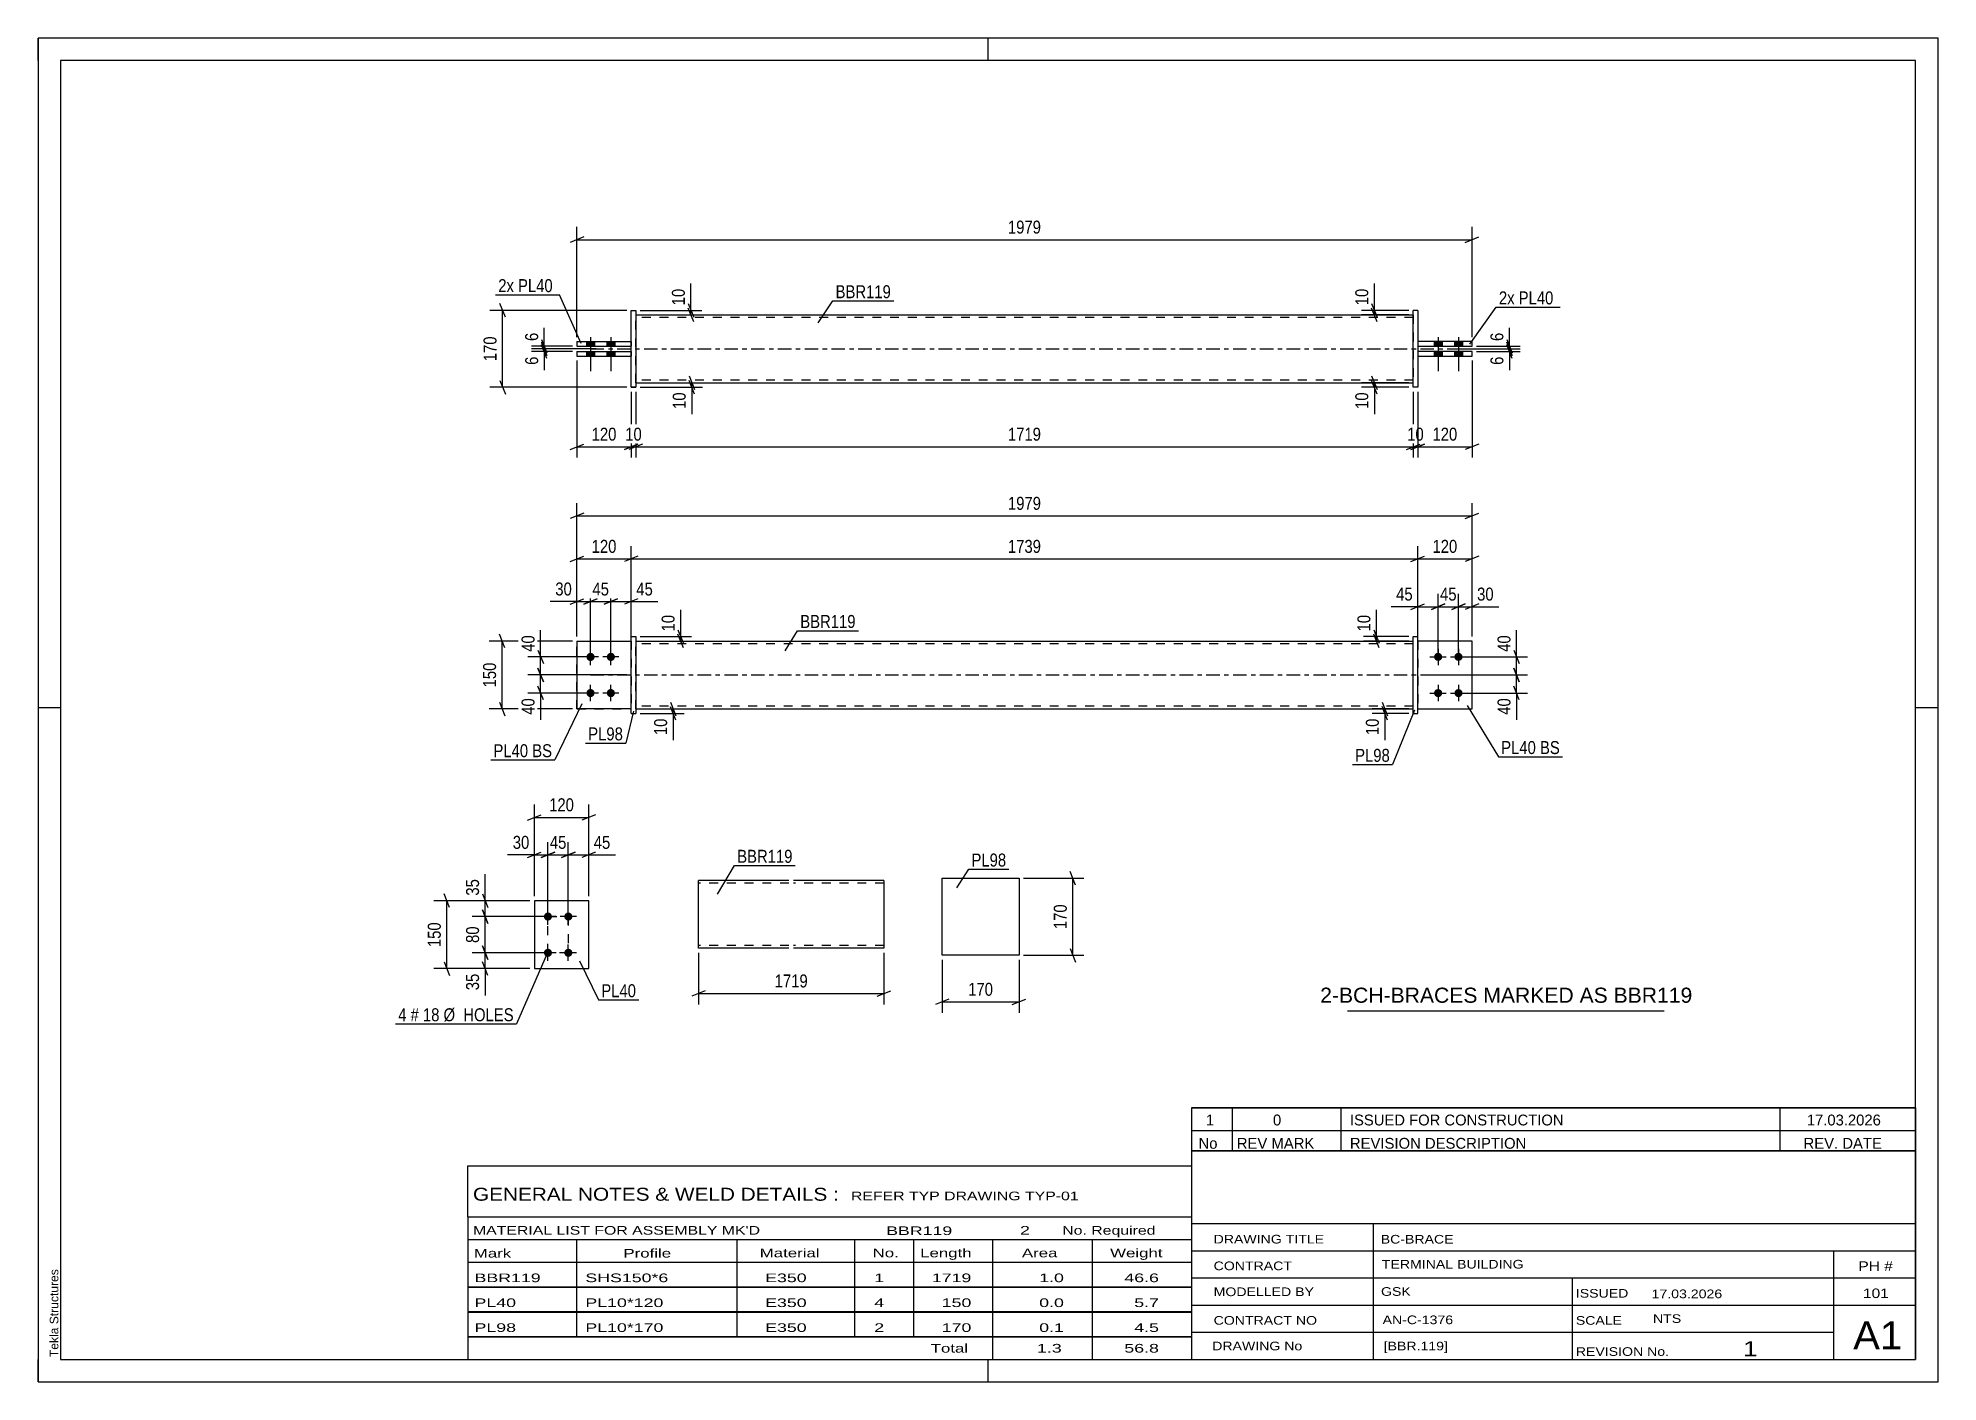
# Paper-space layout 'Layout1' of a CAD drawing. Header units: millimetres. Extents: x 0 to 420, y 0 to 297.
# The model-space entities are those that its viewports show. They can reach past a viewport. Long polylines and large blocks are cut down to what shows.
import ezdxf

# ---------------------------------------------------------------- set-up
doc = ezdxf.new("R2010")
doc.units = ezdxf.units.MM
doc.linetypes.add('DXK_LINE_DOT2', pattern=[3.9198, 1.9599, -1.9599])
doc.linetypes.add('DXK_LINE_DOT3', pattern=[5.9187, 2.979, -0.9799, 0.9799, -0.9799])
doc.layers.add('Viewport layer', color=7, linetype='Continuous', plot=False)
doc.styles.add('Arial', font='ARIAL.TTF', dxfattribs={"height": 0.2})
doc.styles.add('Arial Narrow', font='ARIALN.TTF', dxfattribs={"height": 0.2})

# ---------------------------------------------------------------- blocks, each defined once
blk = doc.blocks.new('Unknown-580605006-1163')
at = {"color": 5, "linetype": 'Continuous'}
for p, q in [((420, 297), (0, 297)), ((0, 297), (0, 0)), ((0, 292), (0, 297)), ((210, 292), (210, 297)), ((420, 0), (420, 297)), ((415, 292), (5, 292)), ((5, 292), (5, 5)), ((415, 5), (415, 292)), ((5, 149), (0, 149)), ((420, 149), (415, 149)), ((0, 0), (0, 5)), ((5, 5), (415, 5)), ((210, 0), (210, 5)), ((0, 0), (420, 0))]:
    blk.add_line(p, q, dxfattribs=at)
at = {"color": 174, "linetype": 'Continuous', "style": 'Arial'}
blk.add_text('Tekla Structures', height=1.9102, rotation=90, dxfattribs=at).set_placement((4.5, 5.5))
blk = doc.blocks.new('Part-580605006-1802 - 1790')
at = {"color": 2, "linetype": 'Continuous'}
for p, q in [((304, 147.74), (304, 164.74)), ((304, 164.74), (305, 164.74)), ((305, 147.74), (305, 164.74)), ((304, 147.74), (305, 147.74))]:
    blk.add_line(p, q, dxfattribs=at)
blk = doc.blocks.new('Part-580605006-1822 - 1790')
at = {"color": 2, "linetype": 'Continuous'}
for p, q in [((317, 163.74), (305, 163.74)), ((317, 148.74), (317, 163.74)), ((305, 148.74), (317, 148.74))]:
    blk.add_line(p, q, dxfattribs=at)
at = {"color": 7, "linetype": 'DXK_LINE_DOT2'}
blk.add_line((305, 163.74), (305, 148.74), dxfattribs=at)
blk = doc.blocks.new('Part-580605006-1807 - 1790')
at = {"color": 2, "linetype": 'Continuous'}
for p, q in [((119.13, 163.74), (131.13, 163.74)), ((119.13, 163.74), (119.13, 148.74)), ((131.13, 148.74), (119.13, 148.74)), ((119.13, 148.74), (119.13, 148.74))]:
    blk.add_line(p, q, dxfattribs=at)
at = {"color": 7, "linetype": 'DXK_LINE_DOT2'}
for p, q in [((119.13, 163.74), (131.13, 163.74)), ((131.13, 163.74), (131.13, 163.74)), ((131.13, 163.74), (131.13, 148.74)), ((119.13, 148.74), (131.13, 148.74))]:
    blk.add_line(p, q, dxfattribs=at)
blk = doc.blocks.new('Part-580605006-1812 - 1790')
at = {"color": 7, "linetype": 'DXK_LINE_DOT2'}
for p, q in [((119.13, 163.74), (131.13, 163.74)), ((119.13, 163.74), (131.13, 163.74)), ((119.13, 148.74), (119.13, 163.74)), ((131.13, 163.74), (131.13, 163.74)), ((131.13, 163.74), (131.13, 148.74)), ((119.13, 148.74), (131.13, 148.74)), ((131.13, 148.74), (119.13, 148.74)), ((119.13, 148.74), (119.13, 148.74))]:
    blk.add_line(p, q, dxfattribs=at)
blk = doc.blocks.new('Part-580605006-1817 - 1790')
at = {"color": 2, "linetype": 'Continuous'}
for p, q in [((131.13, 164.74), (132.13, 164.74)), ((131.13, 147.73), (131.13, 164.74)), ((131.13, 164.73), (132.13, 164.73)), ((132.13, 164.73), (132.13, 164.74)), ((132.13, 164.74), (132.13, 164.73)), ((132.13, 164.73), (132.13, 147.73)), ((131.13, 147.73), (132.13, 147.73))]:
    blk.add_line(p, q, dxfattribs=at)
at = {"color": 7, "linetype": 'DXK_LINE_DOT2'}
blk.add_line((131.13, 147.74), (132.13, 147.74), dxfattribs=at)
blk = doc.blocks.new('Part-580605006-1827 - 1790')
at = {"color": 2, "linetype": 'Continuous'}
for p, q in [((132.13, 163.74), (304, 163.74)), ((132.13, 148.74), (304, 148.74))]:
    blk.add_line(p, q, dxfattribs=at)
at = {"color": 7, "linetype": 'DXK_LINE_DOT2'}
for p, q in [((132.13, 148.74), (132.13, 163.74)), ((304, 163.14), (132.13, 163.14)), ((304, 148.74), (304, 163.74)), ((304, 149.34), (132.13, 149.34))]:
    blk.add_line(p, q, dxfattribs=at)
at = {"color": 7, "linetype": 'DXK_LINE_DOT3'}
blk.add_line((122.13, 156.24), (314, 156.24), dxfattribs=at)
blk = doc.blocks.new('Bolt-580605006-1828 - 1790')
at = {"linetype": 'Continuous'}
for points in [[(309.5, 161.14, -1), (309.5, 159.34, -1)], [(314, 161.14, -1), (314, 159.34, -1)], [(309.5, 153.14, -1), (309.5, 151.34, -1)], [(314, 153.14, -1), (314, 151.34, -1)]]:
    blk.add_hatch(color=1, dxfattribs=at).paths.add_polyline_path(points)
at = {"color": 1, "linetype": 'Continuous'}
for p, q in [((307.7, 160.24), (311.3, 160.24)), ((309.5, 162.04), (309.5, 158.44)), ((312.2, 160.24), (315.8, 160.24)), ((314, 162.04), (314, 158.44)), ((307.7, 152.24), (311.3, 152.24)), ((309.5, 154.04), (309.5, 150.44)), ((312.2, 152.24), (315.8, 152.24)), ((314, 154.04), (314, 150.44))]:
    blk.add_line(p, q, dxfattribs=at)
blk = doc.blocks.new('Part-580605006-1833 - 1790')
at = {"color": 7, "linetype": 'DXK_LINE_DOT2'}
for p, q in [((317, 163.74), (305, 163.74)), ((305, 163.74), (305, 148.74)), ((317, 148.74), (317, 163.74)), ((305, 148.74), (317, 148.74))]:
    blk.add_line(p, q, dxfattribs=at)
blk = doc.blocks.new('Bolt-580605006-1834 - 1790')
at = {"linetype": 'Continuous'}
for points in [[(122.13, 161.14), (122.32, 161.12), (122.5, 161.06), (122.66, 160.96), (122.8, 160.84), (122.91, 160.69), (122.99, 160.51), (123.03, 160.33), (123.03, 160.14), (122.99, 159.96), (122.91, 159.79), (122.8, 159.63), (122.66, 159.51), (122.5, 159.41), (122.32, 159.35), (122.13, 159.34), (121.95, 159.35), (121.77, 159.41), (121.61, 159.51), (121.47, 159.63), (121.35, 159.79), (121.28, 159.96), (121.24, 160.14), (121.24, 160.33), (121.28, 160.51), (121.35, 160.69), (121.47, 160.84), (121.61, 160.96), (121.77, 161.06), (121.95, 161.12)], [(126.63, 161.14), (126.82, 161.12), (127, 161.06), (127.16, 160.96), (127.3, 160.84), (127.41, 160.69), (127.49, 160.51), (127.53, 160.33), (127.53, 160.14), (127.49, 159.96), (127.41, 159.79), (127.3, 159.63), (127.16, 159.51), (127, 159.41), (126.82, 159.35), (126.63, 159.34), (126.45, 159.35), (126.27, 159.41), (126.11, 159.51), (125.97, 159.63), (125.85, 159.79), (125.78, 159.96), (125.74, 160.14), (125.74, 160.33), (125.78, 160.51), (125.85, 160.69), (125.97, 160.84), (126.11, 160.96), (126.27, 161.06), (126.45, 161.12)], [(122.13, 153.14), (122.32, 153.12), (122.5, 153.06), (122.66, 152.96), (122.8, 152.84), (122.91, 152.69), (122.99, 152.51), (123.03, 152.33), (123.03, 152.14), (122.99, 151.96), (122.91, 151.79), (122.8, 151.63), (122.66, 151.51), (122.5, 151.41), (122.32, 151.35), (122.13, 151.34), (121.95, 151.35), (121.77, 151.41), (121.61, 151.51), (121.47, 151.63), (121.35, 151.79), (121.28, 151.96), (121.24, 152.14), (121.24, 152.33), (121.28, 152.51), (121.35, 152.69), (121.47, 152.84), (121.61, 152.96), (121.77, 153.06), (121.95, 153.12)], [(126.63, 153.14), (126.82, 153.12), (127, 153.06), (127.16, 152.96), (127.3, 152.84), (127.41, 152.69), (127.49, 152.51), (127.53, 152.33), (127.53, 152.14), (127.49, 151.96), (127.41, 151.79), (127.3, 151.63), (127.16, 151.51), (127, 151.41), (126.82, 151.35), (126.63, 151.34), (126.45, 151.35), (126.27, 151.41), (126.11, 151.51), (125.97, 151.63), (125.85, 151.79), (125.78, 151.96), (125.74, 152.14), (125.74, 152.33), (125.78, 152.51), (125.85, 152.69), (125.97, 152.84), (126.11, 152.96), (126.27, 153.06), (126.45, 153.12)]]:
    blk.add_hatch(color=1, dxfattribs=at).paths.add_polyline_path(points)
at = {"color": 1, "linetype": 'Continuous'}
for p, q in [((123.93, 160.24), (120.33, 160.24)), ((122.13, 158.44), (122.13, 162.04)), ((128.43, 160.24), (124.83, 160.24)), ((126.63, 158.44), (126.63, 162.04)), ((123.93, 152.24), (120.33, 152.24)), ((122.13, 150.44), (122.13, 154.04)), ((128.43, 152.24), (124.83, 152.24)), ((126.63, 150.44), (126.63, 154.04))]:
    blk.add_line(p, q, dxfattribs=at)
blk = doc.blocks.new('Part-580605006-2132 - 2122')
at = {"color": 2, "linetype": 'Continuous'}
for p, q in [((305, 236.81), (304, 236.81)), ((304, 219.81), (304, 236.81)), ((305, 236.81), (305, 219.81)), ((305, 219.81), (304, 219.81))]:
    blk.add_line(p, q, dxfattribs=at)
blk = doc.blocks.new('Bolt-580605006-2125 - 2122')
at = {"linetype": 'Continuous'}
for points in [[(121.23, 228.91), (123.03, 228.91), (123.03, 229.91), (121.23, 229.91)], [(121.23, 228.91), (123.03, 228.91), (123.03, 229.91), (121.23, 229.91)], [(121.23, 226.71), (123.03, 226.71), (123.03, 227.71), (121.23, 227.71)], [(121.23, 226.71), (123.03, 226.71), (123.03, 227.71), (121.23, 227.71)], [(125.73, 228.91), (127.53, 228.91), (127.53, 229.91), (125.73, 229.91)], [(125.73, 228.91), (127.53, 228.91), (127.53, 229.91), (125.73, 229.91)], [(125.73, 226.71), (127.53, 226.71), (127.53, 227.71), (125.73, 227.71)], [(125.73, 226.71), (127.53, 226.71), (127.53, 227.71), (125.73, 227.71)]]:
    blk.add_hatch(color=1, dxfattribs=at).paths.add_polyline_path(points)
at = {"color": 1, "linetype": 'Continuous'}
for p, q in [((121.23, 229.91), (121.23, 228.91)), ((121.23, 229.91), (121.23, 228.91)), ((121.23, 227.71), (121.23, 226.71)), ((121.23, 227.71), (121.23, 226.71)), ((122.13, 230.91), (122.13, 223.41)), ((122.13, 230.91), (122.13, 223.41)), ((123.03, 229.91), (123.03, 228.91)), ((123.03, 229.91), (123.03, 228.91)), ((123.03, 227.71), (123.03, 226.71)), ((123.03, 227.71), (123.03, 226.71)), ((125.73, 229.91), (125.73, 228.91)), ((125.73, 229.91), (125.73, 228.91)), ((125.73, 227.71), (125.73, 226.71)), ((125.73, 227.71), (125.73, 226.71)), ((126.63, 230.91), (126.63, 223.41)), ((126.63, 230.91), (126.63, 223.41)), ((127.53, 229.91), (127.53, 228.91)), ((127.53, 229.91), (127.53, 228.91)), ((127.53, 227.71), (127.53, 226.71)), ((127.53, 227.71), (127.53, 226.71))]:
    blk.add_line(p, q, dxfattribs=at)
blk = doc.blocks.new('Part-580605006-2142 - 2122')
at = {"color": 2, "linetype": 'Continuous'}
for p, q in [((119.13, 229.91), (131.13, 229.91)), ((119.13, 229.91), (131.13, 229.91)), ((119.13, 229.91), (119.13, 229.91)), ((119.13, 229.91), (119.13, 228.91)), ((119.13, 228.91), (131.13, 228.91))]:
    blk.add_line(p, q, dxfattribs=at)
at = {"color": 7, "linetype": 'DXK_LINE_DOT2'}
for p in [(119.13, 228.91), (131.13, 229.91)]:
    blk.add_line(p, (131.13, 228.91), dxfattribs=at)
blk = doc.blocks.new('Bolt-580605006-2126 - 2122')
at = {"linetype": 'Continuous'}
for points in [[(310.4, 229.91), (308.6, 229.91), (308.6, 228.91), (310.4, 228.91)], [(310.4, 229.91), (308.6, 229.91), (308.6, 228.91), (310.4, 228.91)], [(310.4, 227.71), (308.6, 227.71), (308.6, 226.71), (310.4, 226.71)], [(310.4, 227.71), (308.6, 227.71), (308.6, 226.71), (310.4, 226.71)], [(314.9, 229.91), (313.1, 229.91), (313.1, 228.91), (314.9, 228.91)], [(314.9, 229.91), (313.1, 229.91), (313.1, 228.91), (314.9, 228.91)], [(314.9, 227.71), (313.1, 227.71), (313.1, 226.71), (314.9, 226.71)], [(314.9, 227.71), (313.1, 227.71), (313.1, 226.71), (314.9, 226.71)]]:
    blk.add_hatch(color=1, dxfattribs=at).paths.add_polyline_path(points)
at = {"color": 1, "linetype": 'Continuous'}
for p, q in [((308.6, 229.91), (308.6, 228.91)), ((308.6, 229.91), (308.6, 228.91)), ((308.6, 227.71), (308.6, 226.71)), ((308.6, 227.71), (308.6, 226.71)), ((309.5, 230.91), (309.5, 223.41)), ((309.5, 230.91), (309.5, 223.41)), ((310.4, 229.91), (310.4, 228.91)), ((310.4, 229.91), (310.4, 228.91)), ((310.4, 227.71), (310.4, 226.71)), ((310.4, 227.71), (310.4, 226.71)), ((313.1, 229.91), (313.1, 228.91)), ((313.1, 229.91), (313.1, 228.91)), ((313.1, 227.71), (313.1, 226.71)), ((313.1, 227.71), (313.1, 226.71)), ((314, 230.91), (314, 223.41)), ((314, 230.91), (314, 223.41)), ((314.9, 229.91), (314.9, 228.91)), ((314.9, 229.91), (314.9, 228.91)), ((314.9, 227.71), (314.9, 226.71)), ((314.9, 227.71), (314.9, 226.71))]:
    blk.add_line(p, q, dxfattribs=at)
blk = doc.blocks.new('Part-580605006-2131 - 2122')
at = {"color": 2, "linetype": 'Continuous'}
for p, q in [((132.13, 235.81), (304, 235.81)), ((132.13, 220.81), (304, 220.81))]:
    blk.add_line(p, q, dxfattribs=at)
at = {"color": 7, "linetype": 'DXK_LINE_DOT2'}
for p, q in [((132.13, 220.81), (132.13, 235.81)), ((304, 235.21), (132.13, 235.21)), ((304, 235.81), (304, 220.81)), ((304, 221.41), (132.13, 221.41))]:
    blk.add_line(p, q, dxfattribs=at)
at = {"color": 7, "linetype": 'DXK_LINE_DOT3'}
blk.add_line((122.13, 228.31), (314, 228.31), dxfattribs=at)
blk = doc.blocks.new('Part-580605006-2137 - 2122')
at = {"color": 2, "linetype": 'Continuous'}
for p, q in [((119.13, 227.71), (131.13, 227.71)), ((119.13, 227.71), (131.13, 227.71)), ((119.13, 227.71), (119.13, 226.71)), ((119.13, 226.71), (131.13, 226.71))]:
    blk.add_line(p, q, dxfattribs=at)
at = {"color": 7, "linetype": 'DXK_LINE_DOT2'}
for p in [(131.13, 227.71), (119.13, 226.71)]:
    blk.add_line(p, (131.13, 226.71), dxfattribs=at)
blk = doc.blocks.new('Part-580605006-2143 - 2122')
at = {"color": 2, "linetype": 'Continuous'}
for p, q in [((131.13, 236.81), (132.13, 236.81)), ((131.13, 236.81), (132.13, 236.81)), ((131.13, 219.81), (131.13, 236.81)), ((132.13, 236.81), (132.13, 236.81)), ((132.13, 236.81), (132.13, 219.81)), ((132.13, 219.81), (131.13, 219.81))]:
    blk.add_line(p, q, dxfattribs=at)
at = {"color": 7, "linetype": 'DXK_LINE_DOT2'}
for q in [(132.13, 219.81), (131.13, 219.81)]:
    blk.add_line((131.13, 219.81), q, dxfattribs=at)
blk = doc.blocks.new('Part-580605006-2148 - 2122')
at = {"color": 2, "linetype": 'Continuous'}
for p, q in [((317, 229.91), (305, 229.91)), ((305, 228.91), (317, 228.91)), ((317, 228.91), (317, 229.91))]:
    blk.add_line(p, q, dxfattribs=at)
at = {"color": 7, "linetype": 'DXK_LINE_DOT2'}
blk.add_line((305, 229.91), (305, 228.91), dxfattribs=at)
blk = doc.blocks.new('Part-580605006-2153 - 2122')
at = {"color": 2, "linetype": 'Continuous'}
for p, q in [((317, 227.71), (305, 227.71)), ((317, 226.71), (317, 227.71)), ((305, 226.71), (317, 226.71))]:
    blk.add_line(p, q, dxfattribs=at)
at = {"color": 7, "linetype": 'DXK_LINE_DOT2'}
blk.add_line((305, 227.71), (305, 226.71), dxfattribs=at)
blk = doc.blocks.new('Part-580605006-1458 - 1409')
at = {"color": 2, "linetype": 'Continuous'}
for p, q in [((121.73, 106.35), (109.73, 106.35)), ((109.73, 106.35), (109.73, 91.35)), ((121.73, 91.35), (121.73, 106.35)), ((109.73, 91.35), (121.73, 91.35))]:
    blk.add_line(p, q, dxfattribs=at)
blk = doc.blocks.new('Bolt-580605006-1443 - 1409')
at = {"linetype": 'Continuous'}
for points in [[(112.73, 101.95, -1), (112.73, 103.75, -1)], [(117.23, 101.95, -1), (117.23, 103.75, -1)], [(112.73, 93.95, -1), (112.73, 95.75, -1)], [(117.23, 93.95, -1), (117.23, 95.75, -1)]]:
    blk.add_hatch(color=1, dxfattribs=at).paths.add_polyline_path(points)
at = {"color": 1, "linetype": 'Continuous'}
for p, q in [((114.53, 102.85), (110.93, 102.85)), ((112.73, 101.05), (112.73, 104.65)), ((119.03, 102.85), (115.43, 102.85)), ((117.23, 101.05), (117.23, 104.65)), ((112.73, 93.05), (112.73, 96.65)), ((117.23, 93.05), (117.23, 96.65)), ((114.53, 94.85), (110.93, 94.85)), ((119.03, 94.85), (115.43, 94.85))]:
    blk.add_line(p, q, dxfattribs=at)
blk = doc.blocks.new('Part-580605006-1389 - 1373')
at = {"color": 2, "linetype": 'Continuous'}
for p, q in [((199.86, 94.31), (199.86, 111.31)), ((199.86, 111.31), (216.86, 111.31)), ((216.86, 111.31), (216.86, 94.31)), ((216.86, 94.31), (199.86, 94.31))]:
    blk.add_line(p, q, dxfattribs=at)
blk = doc.blocks.new('Part-580605006-1274 - 1255')
at = {"color": 2, "linetype": 'Continuous'}
for p, q in [((166.01, 110.84), (146.01, 110.84)), ((146.01, 95.93), (146.01, 110.84)), ((187.01, 110.84), (167.01, 110.84)), ((187.01, 110.84), (187.01, 95.84)), ((146.01, 95.84), (146.01, 95.93)), ((166.01, 95.84), (146.01, 95.84)), ((187.01, 95.84), (167.01, 95.84))]:
    blk.add_line(p, q, dxfattribs=at)
at = {"color": 7, "linetype": 'DXK_LINE_DOT2'}
for p, q in [((166.01, 110.24), (146.01, 110.24)), ((187.01, 110.24), (167.01, 110.24)), ((146.01, 96.44), (146.01, 96.49)), ((166.01, 96.44), (146.01, 96.44)), ((187.01, 96.44), (167.01, 96.44)), ((187.01, 96.44), (187.01, 96.49))]:
    blk.add_line(p, q, dxfattribs=at)
blk = doc.blocks.new('Rectangle-580605006-1567 - 1409')
at = {"color": 1, "linetype": 'DXK_LINE_DOT2'}
blk.add_lwpolyline([(112.73, 102.85), (117.23, 102.85), (117.23, 94.85), (112.73, 94.85), (112.73, 102.85)], close=True, dxfattribs=at)
blk = doc.blocks.new('StraightDimension-580605006-1930 - 1790')
at = {"color": 7, "linetype": 'Continuous'}
for p, q in [((117.63, 181.28), (120.63, 182.48)), ((119.13, 164.74), (119.13, 184.73)), ((119.13, 181.88), (131.13, 181.88)), ((132.63, 182.48), (129.63, 181.28)), ((131.13, 157.24), (131.13, 184.73))]:
    blk.add_line(p, q, dxfattribs=at)
at = {"color": 0}
blk.add_wipeout([(128.48, 182.63), (128.48, 186.83), (121.79, 186.83), (121.79, 182.63)], dxfattribs=at)
at = {"color": 3, "style": 'Arial Narrow'}
blk.add_text('120', height=2.863, dxfattribs=at).set_placement((122.39, 183.23))
blk = doc.blocks.new('StraightDimension-580605006-1861 - 1790')
at = {"color": 7, "linetype": 'Continuous'}
for p, q in [((309.5, 161.24), (309.5, 174.18)), ((314, 161.24), (314, 174.18)), ((308, 170.73), (311, 171.93)), ((309.5, 171.33), (314, 171.33)), ((315.5, 171.93), (312.5, 170.73))]:
    blk.add_line(p, q, dxfattribs=at)
at = {"color": 0}
blk.add_wipeout([(314.18, 172.08), (314.18, 176.28), (309.32, 176.28), (309.32, 172.08)], dxfattribs=at)
at = {"color": 3, "style": 'Arial Narrow'}
blk.add_text('45', height=2.863, dxfattribs=at).set_placement((309.92, 172.68))
blk = doc.blocks.new('StraightDimension-580605006-2009 - 1790')
at = {"color": 7, "linetype": 'Continuous'}
for p, q in [((125.13, 171.86), (128.13, 173.06)), ((126.63, 161.24), (126.63, 175.31)), ((126.63, 172.46), (131.13, 172.46)), ((132.63, 173.06), (129.63, 171.86)), ((131.13, 164.74), (131.13, 175.31))]:
    blk.add_line(p, q, dxfattribs=at)
at = {"color": 0}
blk.add_wipeout([(136.52, 173.21), (136.52, 177.41), (131.66, 177.41), (131.66, 173.21)], dxfattribs=at)
at = {"color": 7, "linetype": 'Continuous'}
blk.add_line((131.13, 172.46), (137.04, 172.46), dxfattribs=at)
blk.add_line((131.13, 172.46), (137.04, 172.46), dxfattribs=at)
at = {"color": 3, "style": 'Arial Narrow'}
blk.add_text('45', height=2.863, dxfattribs=at).set_placement((132.26, 173.81))
blk = doc.blocks.new('StraightDimension-580605006-1945 - 1790')
at = {"color": 7, "linetype": 'Continuous'}
for p, q in [((132.63, 182.48), (129.63, 181.28)), ((131.13, 157.24), (131.13, 184.73)), ((131.13, 181.88), (305, 181.88)), ((303.5, 181.28), (306.5, 182.48)), ((305, 164.74), (305, 184.73))]:
    blk.add_line(p, q, dxfattribs=at)
at = {"color": 0}
blk.add_wipeout([(222.32, 182.63), (222.32, 186.83), (213.81, 186.83), (213.81, 182.63)], dxfattribs=at)
at = {"color": 3, "style": 'Arial Narrow'}
blk.add_text('1739', height=2.863, dxfattribs=at).set_placement((214.41, 183.23))
blk = doc.blocks.new('StraightDimension-580605006-1891 - 1790')
at = {"color": 7, "linetype": 'Continuous'}
for p, q in [((119.13, 164.74), (119.13, 194.24)), ((317, 164.74), (317, 194.24)), ((120.63, 191.99), (117.63, 190.79)), ((119.13, 191.39), (317, 191.39)), ((315.5, 190.79), (318.5, 191.99))]:
    blk.add_line(p, q, dxfattribs=at)
at = {"color": 0}
blk.add_wipeout([(222.32, 192.14), (222.32, 196.34), (213.81, 196.34), (213.81, 192.14)], dxfattribs=at)
at = {"color": 3, "style": 'Arial Narrow'}
blk.add_text('1979', height=2.863, dxfattribs=at).set_placement((214.41, 192.74))
blk = doc.blocks.new('StraightDimension-580605006-2083 - 1790')
at = {"color": 7, "linetype": 'Continuous'}
for p, q in [((303, 164.74), (293.02, 164.74)), ((295.27, 166.24), (296.47, 163.24)), ((296.47, 162.24), (295.27, 165.24)), ((295.87, 163.74), (295.87, 164.74)), ((303, 163.74), (293.02, 163.74))]:
    blk.add_line(p, q, dxfattribs=at)
at = {"color": 0}
blk.add_wipeout([(295.12, 170.12), (290.92, 170.12), (290.92, 165.26), (295.12, 165.26)], dxfattribs=at)
at = {"color": 7, "linetype": 'Continuous'}
blk.add_line((295.87, 164.74), (295.87, 170.64), dxfattribs=at)
blk.add_line((295.87, 164.74), (295.87, 170.64), dxfattribs=at)
at = {"color": 3, "style": 'Arial Narrow'}
blk.add_text('10', height=2.863, rotation=90.0002, dxfattribs=at).set_placement((294.52, 165.86))
blk = doc.blocks.new('StraightDimension-580605006-2026 - 1790')
at = {"color": 7, "linetype": 'Continuous'}
for p, q in [((103.2, 162.24), (102, 165.24)), ((118.13, 163.74), (99.75, 163.74)), ((102.6, 148.74), (102.6, 163.74)), ((118.13, 148.74), (99.75, 148.74)), ((102, 150.24), (103.2, 147.24))]:
    blk.add_line(p, q, dxfattribs=at)
at = {"color": 0}
blk.add_wipeout([(101.85, 159.58), (97.65, 159.58), (97.65, 152.89), (101.85, 152.89)], dxfattribs=at)
at = {"color": 3, "style": 'Arial Narrow'}
blk.add_text('150', height=2.863, rotation=90.0002, dxfattribs=at).set_placement((101.25, 153.49))
blk = doc.blocks.new('StraightDimension-580605006-1874 - 1790')
at = {"color": 7, "linetype": 'Continuous'}
for p, q in [((314, 161.24), (314, 174.18)), ((317, 164.74), (317, 174.18)), ((312.5, 170.73), (315.5, 171.93)), ((314, 171.33), (317, 171.33)), ((318.5, 171.93), (315.5, 170.73))]:
    blk.add_line(p, q, dxfattribs=at)
at = {"color": 0}
blk.add_wipeout([(322.38, 172.08), (322.38, 176.28), (317.52, 176.28), (317.52, 172.08)], dxfattribs=at)
at = {"color": 7, "linetype": 'Continuous'}
blk.add_line((317, 171.33), (322.9, 171.33), dxfattribs=at)
blk.add_line((317, 171.33), (322.9, 171.33), dxfattribs=at)
at = {"color": 3, "style": 'Arial Narrow'}
blk.add_text('30', height=2.863, dxfattribs=at).set_placement((318.12, 172.68))
blk = doc.blocks.new('StraightDimension-580605006-2055 - 1790')
at = {"color": 7, "linetype": 'Continuous'}
for p, q in [((121.13, 160.24), (108.26, 160.24)), ((110.51, 161.74), (111.71, 158.74)), ((111.11, 156.24), (111.11, 160.24)), ((130.13, 156.24), (108.26, 156.24)), ((111.71, 154.74), (110.51, 157.74))]:
    blk.add_line(p, q, dxfattribs=at)
at = {"color": 0}
blk.add_wipeout([(110.36, 165.62), (106.16, 165.62), (106.16, 160.76), (110.36, 160.76)], dxfattribs=at)
at = {"color": 7, "linetype": 'Continuous'}
blk.add_line((111.11, 160.24), (111.11, 166.14), dxfattribs=at)
blk.add_line((111.11, 160.24), (111.11, 166.14), dxfattribs=at)
at = {"color": 3, "style": 'Arial Narrow'}
blk.add_text('40', height=2.863, rotation=90.0002, dxfattribs=at).set_placement((109.76, 161.36))
blk = doc.blocks.new('StraightDimension-580605006-1836 - 1790')
at = {"color": 7, "linetype": 'Continuous'}
for p, q in [((133.13, 164.73), (144.47, 164.73)), ((141.47, 166.23), (142.67, 163.23)), ((142.67, 162.24), (141.47, 165.24)), ((142.07, 163.74), (142.07, 164.73)), ((133.13, 163.74), (144.47, 163.74))]:
    blk.add_line(p, q, dxfattribs=at)
at = {"color": 0}
blk.add_wipeout([(141.32, 170.12), (137.12, 170.12), (137.12, 165.26), (141.32, 165.26)], dxfattribs=at)
at = {"color": 7, "linetype": 'Continuous'}
blk.add_line((142.07, 164.73), (142.07, 170.64), dxfattribs=at)
blk.add_line((142.07, 164.73), (142.07, 170.64), dxfattribs=at)
at = {"color": 3, "style": 'Arial Narrow'}
blk.add_text('10', height=2.863, rotation=90.0002, dxfattribs=at).set_placement((140.72, 165.86))
blk = doc.blocks.new('StraightDimension-580605006-1845 - 1790')
at = {"color": 7, "linetype": 'Continuous'}
for p, q in [((305, 164.74), (305, 174.18)), ((309.5, 161.24), (309.5, 174.18)), ((303.5, 170.73), (306.5, 171.93)), ((305, 171.33), (309.5, 171.33)), ((311, 171.93), (308, 170.73))]:
    blk.add_line(p, q, dxfattribs=at)
at = {"color": 0}
blk.add_wipeout([(304.47, 172.08), (304.47, 176.28), (299.62, 176.28), (299.62, 172.08)], dxfattribs=at)
at = {"color": 7, "linetype": 'Continuous'}
blk.add_line((305, 171.33), (299.09, 171.33), dxfattribs=at)
blk.add_line((305, 171.33), (299.09, 171.33), dxfattribs=at)
at = {"color": 3, "style": 'Arial Narrow'}
blk.add_text('45', height=2.863, dxfattribs=at).set_placement((300.22, 172.68))
blk = doc.blocks.new('StraightDimension-580605006-1911 - 1790')
at = {"color": 7, "linetype": 'Continuous'}
for p, q in [((315, 160.24), (329.24, 160.24)), ((326.24, 161.74), (327.44, 158.74)), ((326.84, 156.24), (326.84, 160.24)), ((306, 156.24), (329.24, 156.24)), ((327.44, 154.74), (326.24, 157.74))]:
    blk.add_line(p, q, dxfattribs=at)
at = {"color": 0}
blk.add_wipeout([(326.09, 165.62), (321.89, 165.62), (321.89, 160.76), (326.09, 160.76)], dxfattribs=at)
at = {"color": 7, "linetype": 'Continuous'}
blk.add_line((326.84, 160.24), (326.84, 166.14), dxfattribs=at)
blk.add_line((326.84, 160.24), (326.84, 166.14), dxfattribs=at)
at = {"color": 3, "style": 'Arial Narrow'}
blk.add_text('40', height=2.863, rotation=90.0002, dxfattribs=at).set_placement((325.49, 161.36))
blk = doc.blocks.new('StraightDimension-580605006-1920 - 1790')
at = {"color": 7, "linetype": 'Continuous'}
for p, q in [((306, 156.24), (329.24, 156.24)), ((326.24, 157.74), (327.44, 154.74)), ((326.84, 152.24), (326.84, 156.24)), ((315, 152.24), (329.24, 152.24)), ((327.44, 150.74), (326.24, 153.74))]:
    blk.add_line(p, q, dxfattribs=at)
at = {"color": 0}
blk.add_wipeout([(326.09, 151.71), (321.89, 151.71), (321.89, 146.85), (326.09, 146.85)], dxfattribs=at)
at = {"color": 7, "linetype": 'Continuous'}
blk.add_line((326.84, 152.24), (326.84, 146.33), dxfattribs=at)
blk.add_line((326.84, 152.24), (326.84, 146.33), dxfattribs=at)
at = {"color": 3, "style": 'Arial Narrow'}
blk.add_text('40', height=2.863, rotation=90.0002, dxfattribs=at).set_placement((325.49, 147.45))
blk = doc.blocks.new('StraightDimension-580605006-1960 - 1790')
at = {"color": 7, "linetype": 'Continuous'}
for p, q in [((303.5, 181.28), (306.5, 182.48)), ((305, 164.74), (305, 184.73)), ((305, 181.88), (317, 181.88)), ((318.5, 182.48), (315.5, 181.28)), ((317, 164.74), (317, 184.73))]:
    blk.add_line(p, q, dxfattribs=at)
at = {"color": 0}
blk.add_wipeout([(314.34, 182.63), (314.34, 186.83), (307.65, 186.83), (307.65, 182.63)], dxfattribs=at)
at = {"color": 3, "style": 'Arial Narrow'}
blk.add_text('120', height=2.863, dxfattribs=at).set_placement((308.25, 183.23))
blk = doc.blocks.new('StraightDimension-580605006-1980 - 1790')
at = {"color": 7, "linetype": 'Continuous'}
for p, q in [((117.63, 171.86), (120.63, 173.06)), ((119.13, 164.74), (119.13, 175.31)), ((119.13, 172.46), (122.13, 172.46)), ((123.63, 173.06), (120.63, 171.86)), ((122.13, 161.24), (122.13, 175.31))]:
    blk.add_line(p, q, dxfattribs=at)
at = {"color": 0}
blk.add_wipeout([(118.61, 173.21), (118.61, 177.41), (113.75, 177.41), (113.75, 173.21)], dxfattribs=at)
at = {"color": 7, "linetype": 'Continuous'}
blk.add_line((119.13, 172.46), (113.23, 172.46), dxfattribs=at)
blk.add_line((119.13, 172.46), (113.23, 172.46), dxfattribs=at)
at = {"color": 3, "style": 'Arial Narrow'}
blk.add_text('30', height=2.863, dxfattribs=at).set_placement((114.35, 173.81))
blk = doc.blocks.new('StraightDimension-580605006-1996 - 1790')
at = {"color": 7, "linetype": 'Continuous'}
for p, q in [((120.63, 171.86), (123.63, 173.06)), ((122.13, 161.24), (122.13, 175.31)), ((122.13, 172.46), (126.63, 172.46)), ((128.13, 173.06), (125.13, 171.86)), ((126.63, 161.24), (126.63, 175.31))]:
    blk.add_line(p, q, dxfattribs=at)
at = {"color": 0}
blk.add_wipeout([(126.81, 173.21), (126.81, 177.41), (121.96, 177.41), (121.96, 173.21)], dxfattribs=at)
at = {"color": 3, "style": 'Arial Narrow'}
blk.add_text('45', height=2.863, dxfattribs=at).set_placement((122.56, 173.81))
blk = doc.blocks.new('StraightDimension-580605006-2046 - 1790')
at = {"color": 7, "linetype": 'Continuous'}
for p, q in [((130.13, 156.24), (108.26, 156.24)), ((110.51, 157.74), (111.71, 154.74)), ((111.11, 152.24), (111.11, 156.24)), ((121.13, 152.24), (108.26, 152.24)), ((111.71, 150.74), (110.51, 153.74))]:
    blk.add_line(p, q, dxfattribs=at)
at = {"color": 0}
blk.add_wipeout([(110.36, 151.71), (106.16, 151.71), (106.16, 146.85), (110.36, 146.85)], dxfattribs=at)
at = {"color": 7, "linetype": 'Continuous'}
blk.add_line((111.11, 152.24), (111.11, 146.33), dxfattribs=at)
blk.add_line((111.11, 152.24), (111.11, 146.33), dxfattribs=at)
at = {"color": 3, "style": 'Arial Narrow'}
blk.add_text('40', height=2.863, rotation=90.0002, dxfattribs=at).set_placement((109.76, 147.45))
blk = doc.blocks.new('StraightDimension-580605006-2065 - 1790')
at = {"color": 7, "linetype": 'Continuous'}
for p, q in [((133.13, 148.74), (142.81, 148.74)), ((133.13, 147.73), (142.81, 147.73)), ((139.81, 150.24), (141.01, 147.24)), ((141.01, 146.23), (139.81, 149.23)), ((140.41, 147.73), (140.41, 148.74))]:
    blk.add_line(p, q, dxfattribs=at)
at = {"color": 0}
blk.add_wipeout([(139.66, 147.21), (135.46, 147.21), (135.46, 142.35), (139.66, 142.35)], dxfattribs=at)
at = {"color": 7, "linetype": 'Continuous'}
blk.add_line((140.41, 147.73), (140.41, 141.83), dxfattribs=at)
blk.add_line((140.41, 147.73), (140.41, 141.83), dxfattribs=at)
at = {"color": 3, "style": 'Arial Narrow'}
blk.add_text('10', height=2.863, rotation=90.0002, dxfattribs=at).set_placement((139.06, 142.95))
blk = doc.blocks.new('StraightDimension-580605006-2074 - 1790')
at = {"color": 7, "linetype": 'Continuous'}
for p, q in [((303, 148.74), (294.89, 148.74)), ((303, 147.74), (294.89, 147.74)), ((297.14, 150.24), (298.34, 147.24)), ((298.34, 146.24), (297.14, 149.24)), ((297.74, 147.74), (297.74, 148.74))]:
    blk.add_line(p, q, dxfattribs=at)
at = {"color": 0}
blk.add_wipeout([(296.99, 147.21), (292.79, 147.21), (292.79, 142.35), (296.99, 142.35)], dxfattribs=at)
at = {"color": 7, "linetype": 'Continuous'}
blk.add_line((297.74, 147.74), (297.74, 141.83), dxfattribs=at)
blk.add_line((297.74, 147.74), (297.74, 141.83), dxfattribs=at)
at = {"color": 3, "style": 'Arial Narrow'}
blk.add_text('10', height=2.863, rotation=90.0002, dxfattribs=at).set_placement((296.39, 142.95))
blk = doc.blocks.new('StraightDimension-580605006-2189 - 2122')
at = {"color": 7, "linetype": 'Continuous'}
for p, q in [((132.13, 218.81), (132.13, 204.27)), ((304, 218.81), (304, 204.27)), ((133.63, 207.27), (130.63, 206.07)), ((132.13, 206.67), (304, 206.67)), ((302.5, 206.07), (305.5, 207.27))]:
    blk.add_line(p, q, dxfattribs=at)
at = {"color": 0}
blk.add_wipeout([(222.32, 207.42), (222.32, 211.62), (213.81, 211.62), (213.81, 207.42)], dxfattribs=at)
at = {"color": 3, "style": 'Arial Narrow'}
blk.add_text('1719', height=2.863, dxfattribs=at).set_placement((214.41, 208.02))
blk = doc.blocks.new('StraightDimension-580605006-2206 - 2122')
at = {"color": 7, "linetype": 'Continuous'}
for p, q in [((119.13, 225.71), (119.13, 204.27)), ((131.13, 218.81), (131.13, 204.27)), ((117.63, 206.07), (120.63, 207.27)), ((119.13, 206.67), (131.13, 206.67)), ((132.63, 207.27), (129.63, 206.07))]:
    blk.add_line(p, q, dxfattribs=at)
at = {"color": 0}
blk.add_wipeout([(128.48, 207.42), (128.48, 211.62), (121.79, 211.62), (121.79, 207.42)], dxfattribs=at)
at = {"color": 3, "style": 'Arial Narrow'}
blk.add_text('120', height=2.863, dxfattribs=at).set_placement((122.39, 208.02))
blk = doc.blocks.new('StraightDimension-580605006-2155 - 2122')
at = {"color": 7, "linetype": 'Continuous'}
for p, q in [((133.13, 220.81), (146.92, 220.81)), ((133.13, 219.81), (146.92, 219.81)), ((143.92, 222.31), (145.12, 219.31)), ((145.12, 218.31), (143.92, 221.31)), ((144.52, 219.81), (144.52, 220.81))]:
    blk.add_line(p, q, dxfattribs=at)
at = {"color": 0}
blk.add_wipeout([(143.77, 219.29), (139.57, 219.29), (139.57, 214.43), (143.77, 214.43)], dxfattribs=at)
at = {"color": 7, "linetype": 'Continuous'}
blk.add_line((144.52, 219.81), (144.52, 213.91), dxfattribs=at)
blk.add_line((144.52, 219.81), (144.52, 213.91), dxfattribs=at)
at = {"color": 3, "style": 'Arial Narrow'}
blk.add_text('10', height=2.863, rotation=90.0002, dxfattribs=at).set_placement((143.17, 215.03))
blk = doc.blocks.new('StraightDimension-580605006-2165 - 2122')
at = {"color": 7, "linetype": 'Continuous'}
for p, q in [((130.13, 236.81), (99.86, 236.81)), ((103.31, 235.31), (102.11, 238.31)), ((102.71, 219.81), (102.71, 236.81)), ((130.13, 219.81), (99.86, 219.81)), ((102.11, 221.31), (103.31, 218.31))]:
    blk.add_line(p, q, dxfattribs=at)
at = {"color": 0}
blk.add_wipeout([(101.96, 231.65), (97.76, 231.65), (97.76, 224.97), (101.96, 224.97)], dxfattribs=at)
at = {"color": 3, "style": 'Arial Narrow'}
blk.add_text('170', height=2.863, rotation=90.0002, dxfattribs=at).set_placement((101.36, 225.57))
blk = doc.blocks.new('StraightDimension-580605006-2178 - 2122')
at = {"color": 7, "linetype": 'Continuous'}
for p, q in [((120.63, 253.03), (117.63, 251.83)), ((119.13, 230.91), (119.13, 255.28)), ((119.13, 252.43), (317, 252.43)), ((315.5, 251.83), (318.5, 253.03)), ((317, 230.91), (317, 255.28))]:
    blk.add_line(p, q, dxfattribs=at)
at = {"color": 0}
blk.add_wipeout([(222.32, 253.18), (222.32, 257.38), (213.81, 257.38), (213.81, 253.18)], dxfattribs=at)
at = {"color": 3, "style": 'Arial Narrow'}
blk.add_text('1979', height=2.863, dxfattribs=at).set_placement((214.41, 253.78))
blk = doc.blocks.new('StraightDimension-580605006-2197 - 2122')
at = {"color": 7, "linetype": 'Continuous'}
for p, q in [((131.13, 218.81), (131.13, 204.27)), ((132.13, 218.81), (132.13, 204.27)), ((129.63, 206.07), (132.63, 207.27)), ((133.63, 207.27), (130.63, 206.07)), ((131.13, 206.67), (132.13, 206.67))]:
    blk.add_line(p, q, dxfattribs=at)
at = {"color": 0}
blk.add_wipeout([(134.06, 207.42), (134.06, 211.62), (129.21, 211.62), (129.21, 207.42)], dxfattribs=at)
at = {"color": 3, "style": 'Arial Narrow'}
blk.add_text('10', height=2.863, dxfattribs=at).set_placement((129.81, 208.02))
blk = doc.blocks.new('StraightDimension-580605006-2216 - 2122')
at = {"color": 7, "linetype": 'Continuous'}
for p, q in [((304, 218.81), (304, 204.27)), ((305, 218.81), (305, 204.27)), ((302.5, 206.07), (305.5, 207.27)), ((306.5, 207.27), (303.5, 206.07)), ((304, 206.67), (305, 206.67))]:
    blk.add_line(p, q, dxfattribs=at)
at = {"color": 0}
blk.add_wipeout([(306.93, 207.42), (306.93, 211.62), (302.07, 211.62), (302.07, 207.42)], dxfattribs=at)
at = {"color": 3, "style": 'Arial Narrow'}
blk.add_text('10', height=2.863, dxfattribs=at).set_placement((302.67, 208.02))
blk = doc.blocks.new('StraightDimension-580605006-2225 - 2122')
at = {"color": 7, "linetype": 'Continuous'}
for p, q in [((317, 225.71), (317, 204.27)), ((305, 218.81), (305, 204.27)), ((303.5, 206.07), (306.5, 207.27)), ((305, 206.67), (317, 206.67)), ((318.5, 207.27), (315.5, 206.07))]:
    blk.add_line(p, q, dxfattribs=at)
at = {"color": 0}
blk.add_wipeout([(314.34, 207.42), (314.34, 211.62), (307.65, 211.62), (307.65, 207.42)], dxfattribs=at)
at = {"color": 3, "style": 'Arial Narrow'}
blk.add_text('120', height=2.863, dxfattribs=at).set_placement((308.25, 208.02))
blk = doc.blocks.new('StraightDimension-580605006-2236 - 2122')
at = {"color": 7, "linetype": 'Continuous'}
for p, q in [((303, 220.81), (292.56, 220.81)), ((303, 219.81), (292.56, 219.81)), ((294.81, 222.31), (296.01, 219.31)), ((296.01, 218.31), (294.81, 221.31)), ((295.41, 219.81), (295.41, 220.81))]:
    blk.add_line(p, q, dxfattribs=at)
at = {"color": 0}
blk.add_wipeout([(294.66, 219.29), (290.46, 219.29), (290.46, 214.43), (294.66, 214.43)], dxfattribs=at)
at = {"color": 7, "linetype": 'Continuous'}
blk.add_line((295.41, 219.81), (295.41, 213.9), dxfattribs=at)
blk.add_line((295.41, 219.81), (295.41, 213.9), dxfattribs=at)
at = {"color": 3, "style": 'Arial Narrow'}
blk.add_text('10', height=2.863, rotation=90.0002, dxfattribs=at).set_placement((294.06, 215.03))
blk = doc.blocks.new('StraightDimension-580605006-2246 - 2122')
at = {"color": 7, "linetype": 'Continuous'}
for p, q in [((133.13, 236.81), (146.74, 236.81)), ((133.13, 235.81), (146.74, 235.81)), ((143.74, 238.31), (144.94, 235.31)), ((144.94, 234.31), (143.74, 237.31)), ((144.34, 235.81), (144.34, 236.81))]:
    blk.add_line(p, q, dxfattribs=at)
at = {"color": 0}
blk.add_wipeout([(143.59, 242.19), (139.39, 242.19), (139.39, 237.33), (143.59, 237.33)], dxfattribs=at)
at = {"color": 7, "linetype": 'Continuous'}
blk.add_line((144.34, 236.81), (144.34, 242.72), dxfattribs=at)
blk.add_line((144.34, 236.81), (144.34, 242.72), dxfattribs=at)
at = {"color": 3, "style": 'Arial Narrow'}
blk.add_text('10', height=2.863, rotation=90.0002, dxfattribs=at).set_placement((142.99, 237.93))
blk = doc.blocks.new('StraightDimension-580605006-2257 - 2122')
at = {"color": 7, "linetype": 'Continuous'}
for p, q in [((312.75, 228.31), (327.67, 228.31)), ((318, 227.71), (327.67, 227.71)), ((324.67, 229.81), (325.87, 226.81)), ((325.87, 226.21), (324.67, 229.21)), ((325.27, 227.71), (325.27, 228.31))]:
    blk.add_line(p, q, dxfattribs=at)
at = {"color": 0}
blk.add_wipeout([(324.52, 227.19), (320.32, 227.19), (320.32, 224.16), (324.52, 224.16)], dxfattribs=at)
at = {"color": 7, "linetype": 'Continuous'}
blk.add_line((325.27, 227.71), (325.27, 223.63), dxfattribs=at)
blk.add_line((325.27, 227.71), (325.27, 223.63), dxfattribs=at)
at = {"color": 3, "style": 'Arial Narrow'}
blk.add_text('6', height=2.86, rotation=90.0002, dxfattribs=at).set_placement((323.92, 224.76))
blk = doc.blocks.new('StraightDimension-580605006-2266 - 2122')
at = {"color": 7, "linetype": 'Continuous'}
for p, q in [((312.75, 228.31), (327.67, 228.31)), ((318, 228.91), (327.67, 228.91)), ((324.67, 230.41), (325.87, 227.41)), ((325.87, 226.81), (324.67, 229.81)), ((325.27, 228.31), (325.27, 228.91))]:
    blk.add_line(p, q, dxfattribs=at)
at = {"color": 0}
blk.add_wipeout([(324.52, 232.46), (320.32, 232.46), (320.32, 229.44), (324.52, 229.44)], dxfattribs=at)
at = {"color": 7, "linetype": 'Continuous'}
blk.add_line((325.27, 228.91), (325.27, 232.99), dxfattribs=at)
blk.add_line((325.27, 228.91), (325.27, 232.99), dxfattribs=at)
at = {"color": 3, "style": 'Arial Narrow'}
blk.add_text('6', height=2.86, rotation=90.0002, dxfattribs=at).set_placement((323.92, 230.04))
blk = doc.blocks.new('StraightDimension-580605006-2275 - 2122')
at = {"color": 7, "linetype": 'Continuous'}
for p, q in [((303, 236.81), (292.56, 236.81)), ((303, 235.81), (292.56, 235.81)), ((294.81, 238.31), (296.01, 235.31)), ((296.01, 234.31), (294.81, 237.31)), ((295.41, 235.81), (295.41, 236.81))]:
    blk.add_line(p, q, dxfattribs=at)
at = {"color": 0}
blk.add_wipeout([(294.66, 242.19), (290.46, 242.19), (290.46, 237.34), (294.66, 237.34)], dxfattribs=at)
at = {"color": 7, "linetype": 'Continuous'}
blk.add_line((295.41, 236.81), (295.41, 242.72), dxfattribs=at)
blk.add_line((295.41, 236.81), (295.41, 242.72), dxfattribs=at)
at = {"color": 3, "style": 'Arial Narrow'}
blk.add_text('10', height=2.863, rotation=90.0002, dxfattribs=at).set_placement((294.06, 237.94))
blk = doc.blocks.new('StraightDimension-580605006-2286 - 2122')
at = {"color": 7, "linetype": 'Continuous'}
for p, q in [((118.13, 228.91), (109.06, 228.91)), ((123.38, 228.31), (109.06, 228.31)), ((111.31, 230.41), (112.51, 227.41)), ((112.51, 226.81), (111.31, 229.81)), ((111.91, 228.31), (111.91, 228.91))]:
    blk.add_line(p, q, dxfattribs=at)
at = {"color": 0}
blk.add_wipeout([(111.16, 232.47), (106.96, 232.47), (106.96, 229.44), (111.16, 229.44)], dxfattribs=at)
at = {"color": 7, "linetype": 'Continuous'}
blk.add_line((111.91, 228.91), (111.91, 232.99), dxfattribs=at)
blk.add_line((111.91, 228.91), (111.91, 232.99), dxfattribs=at)
at = {"color": 3, "style": 'Arial Narrow'}
blk.add_text('6', height=2.86, rotation=90.0002, dxfattribs=at).set_placement((110.56, 230.04))
blk = doc.blocks.new('StraightDimension-580605006-2296 - 2122')
at = {"color": 7, "linetype": 'Continuous'}
for p, q in [((123.38, 228.31), (109.06, 228.31)), ((118.13, 227.71), (109.06, 227.71)), ((111.31, 229.81), (112.51, 226.81)), ((112.51, 226.21), (111.31, 229.21)), ((111.91, 227.71), (111.91, 228.31))]:
    blk.add_line(p, q, dxfattribs=at)
at = {"color": 0}
blk.add_wipeout([(111.16, 227.19), (106.96, 227.19), (106.96, 224.16), (111.16, 224.16)], dxfattribs=at)
at = {"color": 7, "linetype": 'Continuous'}
blk.add_line((111.91, 227.71), (111.91, 223.63), dxfattribs=at)
blk.add_line((111.91, 227.71), (111.91, 223.63), dxfattribs=at)
at = {"color": 3, "style": 'Arial Narrow'}
blk.add_text('6', height=2.86, rotation=90.0002, dxfattribs=at).set_placement((110.56, 224.76))
blk = doc.blocks.new('StraightDimension-580605006-1490 - 1409')
at = {"color": 7, "linetype": 'Continuous'}
for p, q in [((112.73, 103.85), (112.73, 119.32)), ((117.23, 103.85), (117.23, 119.32)), ((111.23, 115.87), (114.23, 117.07)), ((112.73, 116.47), (117.23, 116.47)), ((118.73, 117.07), (115.73, 115.87))]:
    blk.add_line(p, q, dxfattribs=at)
at = {"color": 0}
blk.add_wipeout([(117.41, 117.22), (117.41, 121.42), (112.55, 121.42), (112.55, 117.22)], dxfattribs=at)
at = {"color": 3, "style": 'Arial Narrow'}
blk.add_text('45', height=2.863, dxfattribs=at).set_placement((113.15, 117.82))
blk = doc.blocks.new('StraightDimension-580605006-1514 - 1409')
at = {"color": 7, "linetype": 'Continuous'}
for p, q in [((108.73, 106.35), (87.53, 106.35)), ((90.98, 104.85), (89.78, 107.85)), ((90.38, 91.35), (90.38, 106.35)), ((89.78, 92.85), (90.98, 89.85)), ((108.73, 91.35), (87.53, 91.35))]:
    blk.add_line(p, q, dxfattribs=at)
at = {"color": 0}
blk.add_wipeout([(89.63, 102.19), (85.43, 102.19), (85.43, 95.5), (89.63, 95.5)], dxfattribs=at)
at = {"color": 3, "style": 'Arial Narrow'}
blk.add_text('150', height=2.863, rotation=90.0002, dxfattribs=at).set_placement((89.03, 96.1))
blk = doc.blocks.new('StraightDimension-580605006-1460 - 1409')
at = {"color": 7, "linetype": 'Continuous'}
for p, q in [((109.73, 107.35), (109.73, 127.62)), ((121.73, 107.35), (121.73, 127.62)), ((108.23, 124.17), (111.23, 125.37)), ((109.73, 124.77), (121.73, 124.77)), ((123.23, 125.37), (120.23, 124.17))]:
    blk.add_line(p, q, dxfattribs=at)
at = {"color": 0}
blk.add_wipeout([(119.07, 125.52), (119.07, 129.72), (112.39, 129.72), (112.39, 125.52)], dxfattribs=at)
at = {"color": 3, "style": 'Arial Narrow'}
blk.add_text('120', height=2.863, dxfattribs=at).set_placement((112.99, 126.12))
blk = doc.blocks.new('StraightDimension-580605006-1477 - 1409')
at = {"color": 7, "linetype": 'Continuous'}
for p, q in [((117.23, 103.85), (117.23, 119.32)), ((121.73, 107.35), (121.73, 119.32)), ((115.73, 115.87), (118.73, 117.07)), ((117.23, 116.47), (121.73, 116.47)), ((123.23, 117.07), (120.23, 115.87))]:
    blk.add_line(p, q, dxfattribs=at)
at = {"color": 0}
blk.add_wipeout([(127.11, 117.22), (127.11, 121.42), (122.25, 121.42), (122.25, 117.22)], dxfattribs=at)
at = {"color": 7, "linetype": 'Continuous'}
blk.add_line((121.73, 116.47), (127.63, 116.47), dxfattribs=at)
blk.add_line((121.73, 116.47), (127.63, 116.47), dxfattribs=at)
at = {"color": 3, "style": 'Arial Narrow'}
blk.add_text('45', height=2.863, dxfattribs=at).set_placement((122.85, 117.82))
blk = doc.blocks.new('StraightDimension-580605006-1500 - 1409')
at = {"color": 7, "linetype": 'Continuous'}
for p, q in [((109.73, 107.35), (109.73, 119.32)), ((112.73, 103.85), (112.73, 119.32)), ((108.23, 115.87), (111.23, 117.07)), ((109.73, 116.47), (112.73, 116.47)), ((114.23, 117.07), (111.23, 115.87))]:
    blk.add_line(p, q, dxfattribs=at)
at = {"color": 0}
blk.add_wipeout([(109.2, 117.22), (109.2, 121.42), (104.35, 121.42), (104.35, 117.22)], dxfattribs=at)
at = {"color": 7, "linetype": 'Continuous'}
blk.add_line((109.73, 116.47), (103.82, 116.47), dxfattribs=at)
blk.add_line((109.73, 116.47), (103.82, 116.47), dxfattribs=at)
at = {"color": 3, "style": 'Arial Narrow'}
blk.add_text('30', height=2.863, dxfattribs=at).set_placement((104.95, 117.82))
blk = doc.blocks.new('StraightDimension-580605006-1531 - 1409')
at = {"color": 7, "linetype": 'Continuous'}
for p, q in [((108.73, 106.35), (95.99, 106.35)), ((98.24, 107.85), (99.44, 104.85)), ((98.84, 102.85), (98.84, 106.35)), ((111.73, 102.85), (95.99, 102.85)), ((99.44, 101.35), (98.24, 104.35))]:
    blk.add_line(p, q, dxfattribs=at)
at = {"color": 0}
blk.add_wipeout([(98.09, 111.73), (93.89, 111.73), (93.89, 106.87), (98.09, 106.87)], dxfattribs=at)
at = {"color": 7, "linetype": 'Continuous'}
blk.add_line((98.84, 106.35), (98.84, 112.25), dxfattribs=at)
blk.add_line((98.84, 106.35), (98.84, 112.25), dxfattribs=at)
at = {"color": 3, "style": 'Arial Narrow'}
blk.add_text('35', height=2.863, rotation=90.0002, dxfattribs=at).set_placement((97.49, 107.47))
blk = doc.blocks.new('StraightDimension-580605006-1544 - 1409')
at = {"color": 7, "linetype": 'Continuous'}
for p, q in [((111.73, 102.85), (95.99, 102.85)), ((98.24, 104.35), (99.44, 101.35)), ((98.84, 94.85), (98.84, 102.85)), ((111.73, 94.85), (95.99, 94.85)), ((99.44, 93.35), (98.24, 96.35))]:
    blk.add_line(p, q, dxfattribs=at)
at = {"color": 0}
blk.add_wipeout([(98.09, 101.27), (93.89, 101.27), (93.89, 96.42), (98.09, 96.42)], dxfattribs=at)
at = {"color": 3, "style": 'Arial Narrow'}
blk.add_text('80', height=2.863, rotation=90.0002, dxfattribs=at).set_placement((97.49, 97.02))
blk = doc.blocks.new('StraightDimension-580605006-1554 - 1409')
at = {"color": 7, "linetype": 'Continuous'}
for p, q in [((111.73, 94.85), (95.99, 94.85)), ((98.24, 96.35), (99.44, 93.35)), ((99.44, 89.85), (98.24, 92.85)), ((98.84, 91.35), (98.84, 94.85)), ((108.73, 91.35), (95.99, 91.35))]:
    blk.add_line(p, q, dxfattribs=at)
at = {"color": 0}
blk.add_wipeout([(98.09, 90.82), (93.89, 90.82), (93.89, 85.97), (98.09, 85.97)], dxfattribs=at)
at = {"color": 7, "linetype": 'Continuous'}
blk.add_line((98.84, 91.35), (98.84, 85.44), dxfattribs=at)
blk.add_line((98.84, 91.35), (98.84, 85.44), dxfattribs=at)
at = {"color": 3, "style": 'Arial Narrow'}
blk.add_text('35', height=2.863, rotation=90.0002, dxfattribs=at).set_placement((97.49, 86.57))
blk = doc.blocks.new('StraightDimension-580605006-1401 - 1373')
at = {"color": 7, "linetype": 'Continuous'}
for p, q in [((199.86, 93.31), (199.86, 81.59)), ((216.86, 93.31), (216.86, 81.59)), ((201.36, 84.59), (198.36, 83.39)), ((215.36, 83.39), (218.36, 84.59)), ((199.86, 83.99), (216.86, 83.99))]:
    blk.add_line(p, q, dxfattribs=at)
at = {"color": 0}
blk.add_wipeout([(211.71, 84.74), (211.71, 88.94), (205.02, 88.94), (205.02, 84.74)], dxfattribs=at)
at = {"color": 3, "style": 'Arial Narrow'}
blk.add_text('170', height=2.863, dxfattribs=at).set_placement((205.62, 85.34))
blk = doc.blocks.new('StraightDimension-580605006-1391 - 1373')
at = {"color": 7, "linetype": 'Continuous'}
for p, q in [((217.86, 111.31), (231.16, 111.31)), ((229.36, 109.81), (228.16, 112.81)), ((228.76, 94.31), (228.76, 111.31)), ((217.86, 94.31), (231.16, 94.31)), ((228.16, 95.81), (229.36, 92.81))]:
    blk.add_line(p, q, dxfattribs=at)
at = {"color": 0}
blk.add_wipeout([(228.01, 106.15), (223.81, 106.15), (223.81, 99.47), (228.01, 99.47)], dxfattribs=at)
at = {"color": 3, "style": 'Arial Narrow'}
blk.add_text('170', height=2.863, rotation=90.0002, dxfattribs=at).set_placement((227.41, 100.07))
blk = doc.blocks.new('StraightDimension-580605006-1352 - 1255')
at = {"color": 7, "linetype": 'Continuous'}
for p, q in [((146.01, 94.84), (146.01, 83.44)), ((187.01, 94.84), (187.01, 83.44)), ((147.51, 86.44), (144.51, 85.24)), ((146.01, 85.84), (187.01, 85.84)), ((185.51, 85.24), (188.51, 86.44))]:
    blk.add_line(p, q, dxfattribs=at)
at = {"color": 0}
blk.add_wipeout([(170.76, 86.59), (170.76, 90.79), (162.25, 90.79), (162.25, 86.59)], dxfattribs=at)
at = {"color": 3, "style": 'Arial Narrow'}
blk.add_text('1719', height=2.863, dxfattribs=at).set_placement((162.85, 87.19))
blk = doc.blocks.new('Unknown-580605006-3709')
at = {"color": 7, "linetype": 'Continuous'}
blk.add_line((289.5, 82.05), (359.5, 82.05), dxfattribs=at)
at = {"color": 7, "style": 'Arial'}
blk.add_text('2-BCH-BRACES MARKED AS BBR119', height=3.3428, dxfattribs=at).set_placement((283.43, 83.8))
blk = doc.blocks.new('Unknown-580605006-3706')
at = {"color": 7, "linetype": 'Continuous'}
for p, q in [((255, 51.05), (255, 5)), ((255, 51.05), (415, 51.05)), ((415, 51), (415, 5)), ((255, 35), (415, 35)), ((295.14, 35), (295.14, 5)), ((255, 29), (415, 29)), ((397, 5.05), (397, 29.05)), ((255, 23), (415, 23)), ((339.14, 23), (339.14, 5)), ((255, 17), (415, 17)), ((255, 11), (397, 11)), ((255, 5), (415, 5))]:
    blk.add_line(p, q, dxfattribs=at)
at = {"color": 7, "style": 'Arial Narrow'}
for s, height, width, p in [('DRAWING TITLE', 1.9089, 1.425378, (259.88, 30.61)), ('BC-BRACE', 1.909, 1.425378, (296.81, 30.59)), ('CONTRACT', 1.909, 1.425378, (259.88, 24.71)), ('TERMINAL BUILDING', 1.9089, 1.425378, (297.06, 25.07)), ('MODELLED BY', 1.9089, 1.425378, (259.88, 18.98)), ('GSK', 1.909, 1.425378, (296.88, 19.04)), ('ISSUED', 1.909, 1.425378, (339.94, 18.64)), ('17.03.2026', 1.909, 1.425378, (356.69, 18.52)), ('CONTRACT NO', 1.9089, 1.425378, (259.88, 12.66)), ('AN-C-1376', 1.909, 1.425378, (297.23, 12.78)), ('SCALE', 1.909, 1.425378, (339.94, 12.65)), ('A1', 6.204, 1.25, (401.24, 7.2)), ('DRAWING No', 1.909, 1.425378, (259.56, 7)), ('[BBR.119]', 1.909, 1.425378, (297.46, 6.99)), ('1', 3.34, 1.5, (376.91, 5.68)), ('REVISION No.', 1.9089, 1.425378, (339.94, 5.77))]:
    blk.add_text(s, height=height, dxfattribs=dict(at, width=width)).set_placement(p)
at = {"color": 7, "linetype": 'Continuous', "style": 'Arial Narrow'}
for s, height, width, p in [('PH #', 2.1, 1.42538, (402.4, 24.55)), ('101', 2.1, 1.42538, (403.41, 18.55)), ('NTS', 1.909, 1.425378, (357, 13.05))]:
    blk.add_text(s, height=height, dxfattribs=dict(at, width=width)).set_placement(p)
blk = doc.blocks.new('Unknown-580605006-3707')
at = {"color": 7, "linetype": 'Continuous'}
for p, q in [((255, 60.55), (415, 60.55)), ((415, 60.55), (255, 60.55)), ((255, 60.55), (255, 55.55)), ((264, 60.55), (264, 55.55)), ((288, 60.55), (288, 55.55)), ((385, 60.55), (385, 55.55)), ((415, 60.55), (415, 55.55)), ((255, 55.55), (415, 55.55)), ((255, 55.55), (255, 51.05)), ((255, 55.55), (415, 55.55)), ((264, 55.55), (264, 51.05)), ((288, 55.55), (288, 51.05)), ((385, 55.55), (385, 51.05)), ((415, 55.55), (415, 51.05)), ((415, 51.05), (255, 51.05))]:
    blk.add_line(p, q, dxfattribs=at)
at = {"color": 7, "linetype": 'Continuous', "style": 'Arial Narrow'}
for s, height, width, p in [('1', 2.39, 1.196471, (258.16, 56.7)), ('0', 2.39, 1.196471, (273, 56.7)), ('ISSUED FOR CONSTRUCTION', 2.3861, 1.196471, (290, 56.7)), ('17.03.2026', 2.386, 1.196471, (391, 56.7)), ('No', 2.386, 1.2, (256.54, 51.55)), ('REV MARK', 2.386, 1.2, (265, 51.55)), ('REVISION DESCRIPTION', 2.3861, 1.2, (290, 51.55)), ('REV. DATE', 2.386, 1.2, (390.28, 51.55))]:
    blk.add_text(s, height=height, dxfattribs=dict(at, width=width)).set_placement(p)
blk = doc.blocks.new('Unknown-580605006-3708')
at = {"color": 7, "linetype": 'Continuous'}
for p, q in [((95, 47.75), (255, 47.75)), ((95, 36.5), (95, 47.75)), ((255, 47.75), (255, 36.5)), ((95, 36.5), (255, 36.5)), ((95, 36.5), (95, 31.5)), ((255, 36.5), (255, 31.5)), ((95, 31.5), (255, 31.5)), ((95, 31.5), (95, 26.5)), ((119, 31.5), (119, 26.5)), ((154.5, 31.5), (154.5, 26.5)), ((180.5, 31.5), (180.5, 26.5)), ((193.5, 31.5), (193.5, 26.5)), ((211, 31.5), (211, 26.5)), ((233, 31.5), (233, 26.5)), ((255, 31.5), (255, 26.5)), ((95, 26.5), (255, 26.5)), ((95, 26.45), (95, 21.05)), ((95, 26.45), (255, 26.45)), ((119, 26.5), (119, 21)), ((154.5, 26.5), (154.5, 21)), ((180.5, 26.5), (180.5, 21)), ((193.5, 26.5), (193.5, 21)), ((211, 26.5), (211, 21)), ((233, 26.5), (233, 21)), ((255, 26.45), (255, 21.05)), ((95, 21.05), (255, 21.05)), ((119, 21), (119, 15.5)), ((154.5, 21), (154.5, 15.5)), ((180.5, 21), (180.5, 15.5)), ((193.5, 21), (193.5, 15.5)), ((211, 21), (211, 15.5)), ((233, 21), (233, 15.5)), ((95, 20.95), (95, 15.55)), ((95, 20.95), (255, 20.95)), ((255, 20.95), (255, 15.55)), ((95, 15.55), (255, 15.55)), ((95, 15.45), (95, 10.05)), ((95, 15.45), (255, 15.45)), ((119, 15.5), (119, 10)), ((154.5, 15.5), (154.5, 10)), ((180.5, 15.5), (180.5, 10)), ((193.5, 15.5), (193.5, 10)), ((211, 15.5), (211, 10)), ((233, 15.5), (233, 10)), ((255, 15.45), (255, 10.05)), ((95, 10.05), (255, 10.05)), ((95, 10), (255, 10)), ((95, 10), (95, 5)), ((211, 10), (211, 5)), ((233, 10), (233, 5)), ((255, 10), (255, 5)), ((95, 5), (255, 5))]:
    blk.add_line(p, q, dxfattribs=at)
at = {"color": 7, "style": 'Arial Narrow'}
for s, height, width, p in [('GENERAL NOTES & WELD DETAILS :', 2.8633, 1.4, (96.15, 40.06)), ('REFER TYP DRAWING TYP-01', 1.9089, 1.6, (179.7, 40.16)), ("MATERIAL LIST FOR ASSEMBLY MK'D", 1.9089, 1.6, (96.15, 32.56)), ('BBR119', 1.909, 1.794707, (187.48, 32.47)), ('2', 1.91, 1.794707, (217.08, 32.56)), ('No. Required', 1.9089, 1.6, (226.41, 32.56)), ('Mark', 1.909, 1.7, (96.34, 27.5)), ('Profile', 1.909, 1.7, (129.41, 27.5)), ('Material', 1.909, 1.7, (159.54, 27.56)), ('No.', 1.909, 1.7, (184.5, 27.56)), ('Length', 1.909, 1.7, (195, 27.56)), ('Area', 1.909, 1.7, (217.5, 27.56)), ('Weight', 1.909, 1.7, (237, 27.56))]:
    blk.add_text(s, height=height, dxfattribs=dict(at, width=width)).set_placement(p)
at = {"color": 7, "linetype": 'Continuous', "style": 'Arial Narrow'}
for s, height, width, p in [('BBR119', 1.909, 1.794707, (96.5, 22.06)), ('SHS150*6', 1.909, 1.794707, (121, 22.06)), ('E350', 1.909, 1.794707, (160.74, 22.06)), ('1', 1.91, 1.794707, (184.86, 22.06)), ('1719', 1.909, 1.794707, (197.58, 22.06)), ('1.0', 1.909, 1.794707, (221.32, 22.06)), ('46.6', 1.909, 1.794707, (240.14, 22.06)), ('PL40', 1.909, 1.794707, (96.5, 16.56)), ('PL10*120', 1.909, 1.794707, (121, 16.56)), ('E350', 1.909, 1.794707, (160.74, 16.56)), ('4', 1.91, 1.794707, (184.86, 16.56)), ('150', 1.909, 1.794707, (199.77, 16.56)), ('0.0', 1.909, 1.794707, (221.32, 16.56)), ('5.7', 1.909, 1.794707, (242.33, 16.56)), ('PL98', 1.909, 1.794707, (96.5, 11.06)), ('PL10*170', 1.909, 1.794707, (121, 11.06)), ('E350', 1.909, 1.794707, (160.74, 11.06)), ('2', 1.91, 1.794707, (184.86, 11.06)), ('170', 1.909, 1.794707, (199.77, 11.06)), ('0.1', 1.909, 1.794707, (221.32, 11.06)), ('4.5', 1.909, 1.794707, (242.33, 11.06)), ('Total', 1.909, 1.7, (197.33, 6.5)), ('1.3', 1.909, 1.794707, (220.83, 6.5)), ('56.8', 1.909, 1.794707, (240.14, 6.5))]:
    blk.add_text(s, height=height, dxfattribs=dict(at, width=width)).set_placement(p)
blk = doc.blocks.new('Mark-580605006-1813 - 1790')
at = {"color": 0}
blk.add_wipeout([(129.31, 141.79), (129.31, 144.79), (121.63, 144.79), (121.63, 141.79)], dxfattribs=at)
blk.add_wipeout([(129.31, 141.79), (129.31, 144.79), (121.63, 144.79), (121.63, 141.79)], dxfattribs=at)
at = {"color": 30, "linetype": 'Continuous'}
for p in [(131.67, 148.23), (121.03, 141.19)]:
    blk.add_line(p, (129.91, 141.19), dxfattribs=at)
at = {"color": 3, "style": 'Arial Narrow'}
blk.add_text('PL98', height=2.863, dxfattribs=at).set_placement((121.63, 141.79))
blk = doc.blocks.new('Mark-580605006-1798 - 1790')
at = {"color": 0}
blk.add_wipeout([(298.84, 137.05), (298.84, 140.05), (291.16, 140.05), (291.16, 137.05)], dxfattribs=at)
blk.add_wipeout([(298.84, 137.05), (298.84, 140.05), (291.16, 140.05), (291.16, 137.05)], dxfattribs=at)
at = {"color": 30, "linetype": 'Continuous'}
for p in [(304.3, 148.43), (290.56, 136.45)]:
    blk.add_line(p, (299.44, 136.45), dxfattribs=at)
at = {"color": 3, "style": 'Arial Narrow'}
blk.add_text('PL98', height=2.863, dxfattribs=at).set_placement((291.16, 137.05))
blk = doc.blocks.new('Mark-580605006-1823 - 1790')
at = {"color": 0}
blk.add_wipeout([(180.75, 166.63), (180.75, 169.63), (168.5, 169.63), (168.5, 166.63)], dxfattribs=at)
blk.add_wipeout([(180.75, 166.63), (180.75, 169.63), (168.5, 169.63), (168.5, 166.63)], dxfattribs=at)
at = {"color": 30, "linetype": 'Continuous'}
for p, q in [((165.13, 161.55), (167.9, 166.03)), ((167.9, 166.03), (181.35, 166.03))]:
    blk.add_line(p, q, dxfattribs=at)
at = {"color": 3, "style": 'Arial Narrow'}
blk.add_text('BBR119', height=2.863, dxfattribs=at).set_placement((168.5, 166.63))
blk = doc.blocks.new('MarkSet-580605006-2107 - 1790')
at = {"color": 0}
blk.add_wipeout([(331.12, 138.77), (331.12, 141.77), (323.44, 141.77), (323.44, 138.77)], dxfattribs=at)
blk.add_wipeout([(331.12, 138.77), (331.12, 141.77), (323.44, 141.77), (323.44, 138.77)], dxfattribs=at)
at = {"color": 30, "linetype": 'Continuous'}
blk.add_line((315.93, 149.53), (322.84, 138.17), dxfattribs=at)
at = {"color": 0}
blk.add_wipeout([(336.4, 138.77), (336.4, 141.77), (332.02, 141.77), (332.02, 138.77)], dxfattribs=at)
blk.add_wipeout([(336.4, 138.77), (336.4, 141.77), (332.02, 141.77), (332.02, 138.77)], dxfattribs=at)
at = {"color": 30, "linetype": 'Continuous'}
blk.add_line((322.84, 138.17), (337, 138.17), dxfattribs=at)
at = {"color": 3, "style": 'Arial Narrow'}
for s, p in [('PL40', (323.44, 138.77)), ('BS', (332.02, 138.77))]:
    blk.add_text(s, height=2.863, dxfattribs=at).set_placement(p)
blk = doc.blocks.new('MarkSet-580605006-2113 - 1790')
at = {"color": 0}
blk.add_wipeout([(108.35, 138.07), (108.35, 141.07), (100.68, 141.07), (100.68, 138.07)], dxfattribs=at)
blk.add_wipeout([(108.35, 138.07), (108.35, 141.07), (100.68, 141.07), (100.68, 138.07)], dxfattribs=at)
blk.add_wipeout([(113.63, 138.07), (113.63, 141.07), (109.25, 141.07), (109.25, 138.07)], dxfattribs=at)
blk.add_wipeout([(113.63, 138.07), (113.63, 141.07), (109.25, 141.07), (109.25, 138.07)], dxfattribs=at)
at = {"color": 30, "linetype": 'Continuous'}
for p in [(120.22, 149.86), (100.08, 137.47)]:
    blk.add_line(p, (114.23, 137.47), dxfattribs=at)
at = {"color": 3, "style": 'Arial Narrow'}
for s, p in [('PL40', (100.68, 138.07)), ('BS', (109.25, 138.07))]:
    blk.add_text(s, height=2.863, dxfattribs=at).set_placement(p)
blk = doc.blocks.new('Mark-580605006-2127 - 2122')
at = {"color": 0}
blk.add_wipeout([(188.55, 239.5), (188.55, 242.5), (176.31, 242.5), (176.31, 239.5)], dxfattribs=at)
blk.add_wipeout([(188.55, 239.5), (188.55, 242.5), (176.31, 242.5), (176.31, 239.5)], dxfattribs=at)
at = {"color": 30, "linetype": 'Continuous'}
for p, q in [((172.43, 234.05), (175.71, 238.9)), ((175.71, 238.9), (189.15, 238.9))]:
    blk.add_line(p, q, dxfattribs=at)
at = {"color": 3, "style": 'Arial Narrow'}
blk.add_text('BBR119', height=2.863, dxfattribs=at).set_placement((176.31, 239.5))
blk = doc.blocks.new('MarkSet-580605006-2328 - 2122')
at = {"color": 0}
blk.add_wipeout([(326.41, 238.14), (326.41, 241.14), (322.94, 241.14), (322.94, 238.14)], dxfattribs=at)
blk.add_wipeout([(326.41, 238.14), (326.41, 241.14), (322.94, 241.14), (322.94, 238.14)], dxfattribs=at)
at = {"color": 30, "linetype": 'Continuous'}
blk.add_line((316.52, 229.31), (322.34, 237.54), dxfattribs=at)
at = {"color": 0}
blk.add_wipeout([(334.99, 238.14), (334.99, 241.14), (327.31, 241.14), (327.31, 238.14)], dxfattribs=at)
blk.add_wipeout([(334.99, 238.14), (334.99, 241.14), (327.31, 241.14), (327.31, 238.14)], dxfattribs=at)
at = {"color": 30, "linetype": 'Continuous'}
blk.add_line((322.34, 237.54), (336.49, 237.54), dxfattribs=at)
at = {"color": 3, "style": 'Arial Narrow'}
for s, p in [('2x', (322.94, 238.14)), ('PL40', (327.31, 238.14))]:
    blk.add_text(s, height=2.863, dxfattribs=at).set_placement(p)
blk = doc.blocks.new('MarkSet-580605006-2334 - 2122')
at = {"color": 0}
blk.add_wipeout([(105.21, 240.85), (105.21, 243.85), (101.74, 243.85), (101.74, 240.85)], dxfattribs=at)
blk.add_wipeout([(105.21, 240.85), (105.21, 243.85), (101.74, 243.85), (101.74, 240.85)], dxfattribs=at)
blk.add_wipeout([(113.78, 240.85), (113.78, 243.85), (106.11, 243.85), (106.11, 240.85)], dxfattribs=at)
blk.add_wipeout([(113.78, 240.85), (113.78, 243.85), (106.11, 243.85), (106.11, 240.85)], dxfattribs=at)
at = {"color": 30, "linetype": 'Continuous'}
for p in [(101.14, 240.25), (120.1, 229.47)]:
    blk.add_line(p, (115.28, 240.25), dxfattribs=at)
at = {"color": 3, "style": 'Arial Narrow'}
for s, p in [('2x', (101.74, 240.85)), ('PL40', (106.11, 240.85))]:
    blk.add_text(s, height=2.863, dxfattribs=at).set_placement(p)
blk = doc.blocks.new('Mark-580605006-1439 - 1409')
at = {"color": 0}
blk.add_wipeout([(81.46, 79.72), (81.46, 82.72), (79.63, 82.72), (79.63, 79.72)], dxfattribs=at)
blk.add_wipeout([(81.46, 79.72), (81.46, 82.72), (79.63, 82.72), (79.63, 79.72)], dxfattribs=at)
blk.add_wipeout([(84.19, 79.72), (84.19, 82.72), (82.36, 82.72), (82.36, 79.72)], dxfattribs=at)
blk.add_wipeout([(84.19, 79.72), (84.19, 82.72), (82.36, 82.72), (82.36, 79.72)], dxfattribs=at)
at = {"color": 3, "style": 'Arial Narrow'}
blk.add_text('4', height=2.86, dxfattribs=at).set_placement((79.63, 79.72))
at = {"color": 0}
blk.add_wipeout([(88.74, 79.72), (88.74, 82.72), (85.09, 82.72), (85.09, 79.72)], dxfattribs=at)
blk.add_wipeout([(88.74, 79.72), (88.74, 82.72), (85.09, 82.72), (85.09, 79.72)], dxfattribs=at)
at = {"color": 3, "style": 'Arial Narrow'}
blk.add_text('#', height=2.86, dxfattribs=at).set_placement((82.36, 79.72))
at = {"color": 0}
blk.add_wipeout([(105.17, 79.72), (105.17, 82.72), (89.64, 82.72), (89.64, 79.72)], dxfattribs=at)
blk.add_wipeout([(105.17, 79.72), (105.17, 82.72), (89.64, 82.72), (89.64, 79.72)], dxfattribs=at)
at = {"color": 7, "linetype": 'Continuous'}
for p in [(112.56, 94.72), (79.03, 79.12)]:
    blk.add_line(p, (105.77, 79.12), dxfattribs=at)
at = {"color": 3, "style": 'Arial Narrow'}
for s, p in [('18', (85.09, 79.72)), ('Ø  HOLES', (89.64, 79.72))]:
    blk.add_text(s, height=2.863, dxfattribs=at).set_placement(p)
blk = doc.blocks.new('Mark-580605006-1454 - 1409')
at = {"color": 0}
blk.add_wipeout([(132.2, 85.03), (132.2, 88.03), (124.52, 88.03), (124.52, 85.03)], dxfattribs=at)
blk.add_wipeout([(132.2, 85.03), (132.2, 88.03), (124.52, 88.03), (124.52, 85.03)], dxfattribs=at)
at = {"color": 30, "linetype": 'Continuous'}
for p, q in [((119.7, 93.08), (123.92, 84.43)), ((123.92, 84.43), (132.8, 84.43))]:
    blk.add_line(p, q, dxfattribs=at)
at = {"color": 3, "style": 'Arial Narrow'}
blk.add_text('PL40', height=2.863, dxfattribs=at).set_placement((124.52, 85.03))
blk = doc.blocks.new('Mark-580605006-1385 - 1373')
at = {"color": 0}
blk.add_wipeout([(214.02, 113.91), (214.02, 116.91), (206.35, 116.91), (206.35, 113.91)], dxfattribs=at)
blk.add_wipeout([(214.02, 113.91), (214.02, 116.91), (206.35, 116.91), (206.35, 113.91)], dxfattribs=at)
at = {"color": 30, "linetype": 'Continuous'}
for p, q in [((203.11, 109.21), (205.75, 113.31)), ((205.75, 113.31), (214.62, 113.31))]:
    blk.add_line(p, q, dxfattribs=at)
at = {"color": 3, "style": 'Arial Narrow'}
blk.add_text('PL98', height=2.863, dxfattribs=at).set_placement((206.35, 113.91))
blk = doc.blocks.new('Mark-580605006-1269 - 1255')
at = {"color": 0}
blk.add_wipeout([(166.8, 114.74), (166.8, 117.74), (154.56, 117.74), (154.56, 114.74)], dxfattribs=at)
blk.add_wipeout([(166.8, 114.74), (166.8, 117.74), (154.56, 117.74), (154.56, 114.74)], dxfattribs=at)
at = {"color": 30, "linetype": 'Continuous'}
for p, q in [((150.23, 107.83), (153.96, 114.14)), ((153.96, 114.14), (167.4, 114.14))]:
    blk.add_line(p, q, dxfattribs=at)
at = {"color": 3, "style": 'Arial Narrow'}
blk.add_text('BBR119', height=2.863, dxfattribs=at).set_placement((154.56, 114.74))

msp = doc.modelspace()

# ---------------------------------------------------------------- block references
for name in ['Unknown-580605006-1163', 'Part-580605006-2131 - 2122', 'Part-580605006-2143 - 2122', 'Part-580605006-2132 - 2122', 'Part-580605006-2142 - 2122', 'Part-580605006-2137 - 2122', 'Bolt-580605006-2125 - 2122', 'Part-580605006-2148 - 2122', 'Part-580605006-2153 - 2122', 'Bolt-580605006-2126 - 2122', 'Part-580605006-1817 - 1790', 'Part-580605006-1802 - 1790', 'Part-580605006-1807 - 1790', 'Part-580605006-1812 - 1790', 'Bolt-580605006-1834 - 1790', 'Part-580605006-1827 - 1790', 'Part-580605006-1822 - 1790', 'Part-580605006-1833 - 1790', 'Bolt-580605006-1828 - 1790', 'Part-580605006-1274 - 1255', 'Part-580605006-1389 - 1373', 'Part-580605006-1458 - 1409', 'Bolt-580605006-1443 - 1409', 'Rectangle-580605006-1567 - 1409', 'Unknown-580605006-3709', 'Unknown-580605006-3707', 'Unknown-580605006-3706', 'Unknown-580605006-3708']:
    msp.add_blockref(name, (0, 0))

# ---------------------------------------------------------------- next in the draw order: block references
for name in ['StraightDimension-580605006-2189 - 2122', 'StraightDimension-580605006-1930 - 1790', 'StraightDimension-580605006-1861 - 1790', 'StraightDimension-580605006-2065 - 1790', 'StraightDimension-580605006-2074 - 1790', 'StraightDimension-580605006-1490 - 1409', 'Mark-580605006-1269 - 1255', 'Mark-580605006-1385 - 1373', 'StraightDimension-580605006-1514 - 1409', 'Mark-580605006-1454 - 1409', 'StraightDimension-580605006-1352 - 1255', 'StraightDimension-580605006-1401 - 1373']:
    msp.add_blockref(name, (0, 0))

# ---------------------------------------------------------------- next in the draw order: block references
for name in ['StraightDimension-580605006-2206 - 2122', 'StraightDimension-580605006-2216 - 2122', 'StraightDimension-580605006-2009 - 1790', 'StraightDimension-580605006-1460 - 1409', 'StraightDimension-580605006-1391 - 1373']:
    msp.add_blockref(name, (0, 0))

# ---------------------------------------------------------------- next in the draw order: block references
for name in ['StraightDimension-580605006-2165 - 2122', 'StraightDimension-580605006-2225 - 2122', 'StraightDimension-580605006-2155 - 2122', 'StraightDimension-580605006-1945 - 1790', 'StraightDimension-580605006-1477 - 1409']:
    msp.add_blockref(name, (0, 0))

# ---------------------------------------------------------------- next in the draw order: block references
for name in ['StraightDimension-580605006-2178 - 2122', 'StraightDimension-580605006-2197 - 2122', 'StraightDimension-580605006-2236 - 2122', 'StraightDimension-580605006-1891 - 1790', 'StraightDimension-580605006-1500 - 1409']:
    msp.add_blockref(name, (0, 0))

# ---------------------------------------------------------------- next in the draw order: block references
for name in ['StraightDimension-580605006-2246 - 2122', 'Mark-580605006-2127 - 2122', 'StraightDimension-580605006-2275 - 2122', 'StraightDimension-580605006-2286 - 2122', 'StraightDimension-580605006-2257 - 2122', 'StraightDimension-580605006-1874 - 1790', 'StraightDimension-580605006-1836 - 1790', 'Mark-580605006-1823 - 1790', 'StraightDimension-580605006-2083 - 1790', 'StraightDimension-580605006-2026 - 1790', 'StraightDimension-580605006-1531 - 1409']:
    msp.add_blockref(name, (0, 0))

# ---------------------------------------------------------------- next in the draw order: block references
for name in ['StraightDimension-580605006-2266 - 2122', 'StraightDimension-580605006-2296 - 2122', 'StraightDimension-580605006-1845 - 1790', 'StraightDimension-580605006-2055 - 1790', 'StraightDimension-580605006-1544 - 1409']:
    msp.add_blockref(name, (0, 0))

# ---------------------------------------------------------------- next in the draw order: block references
for name in ['MarkSet-580605006-2334 - 2122', 'MarkSet-580605006-2328 - 2122', 'StraightDimension-580605006-1980 - 1790', 'StraightDimension-580605006-1911 - 1790', 'StraightDimension-580605006-2046 - 1790', 'StraightDimension-580605006-1554 - 1409']:
    msp.add_blockref(name, (0, 0))

# ---------------------------------------------------------------- next in the draw order: block references
for name in ['StraightDimension-580605006-1960 - 1790', 'StraightDimension-580605006-1996 - 1790', 'StraightDimension-580605006-1920 - 1790', 'Mark-580605006-1813 - 1790', 'Mark-580605006-1439 - 1409']:
    msp.add_blockref(name, (0, 0))

# ---------------------------------------------------------------- next in the draw order: block references
for name in ['MarkSet-580605006-2113 - 1790', 'Mark-580605006-1798 - 1790', 'MarkSet-580605006-2107 - 1790']:
    msp.add_blockref(name, (0, 0))

psp = doc.layouts.get("Layout1")

# ---------------------------------------------------------------- viewports
at = {"layer": 'Viewport layer', "view_target_point": (210, 148.5)}
psp.add_viewport(center=(210, 148.5), size=(420, 297), view_center_point=(0, 0), view_height=297, dxfattribs=at)

doc.saveas('drawing.dxf')
